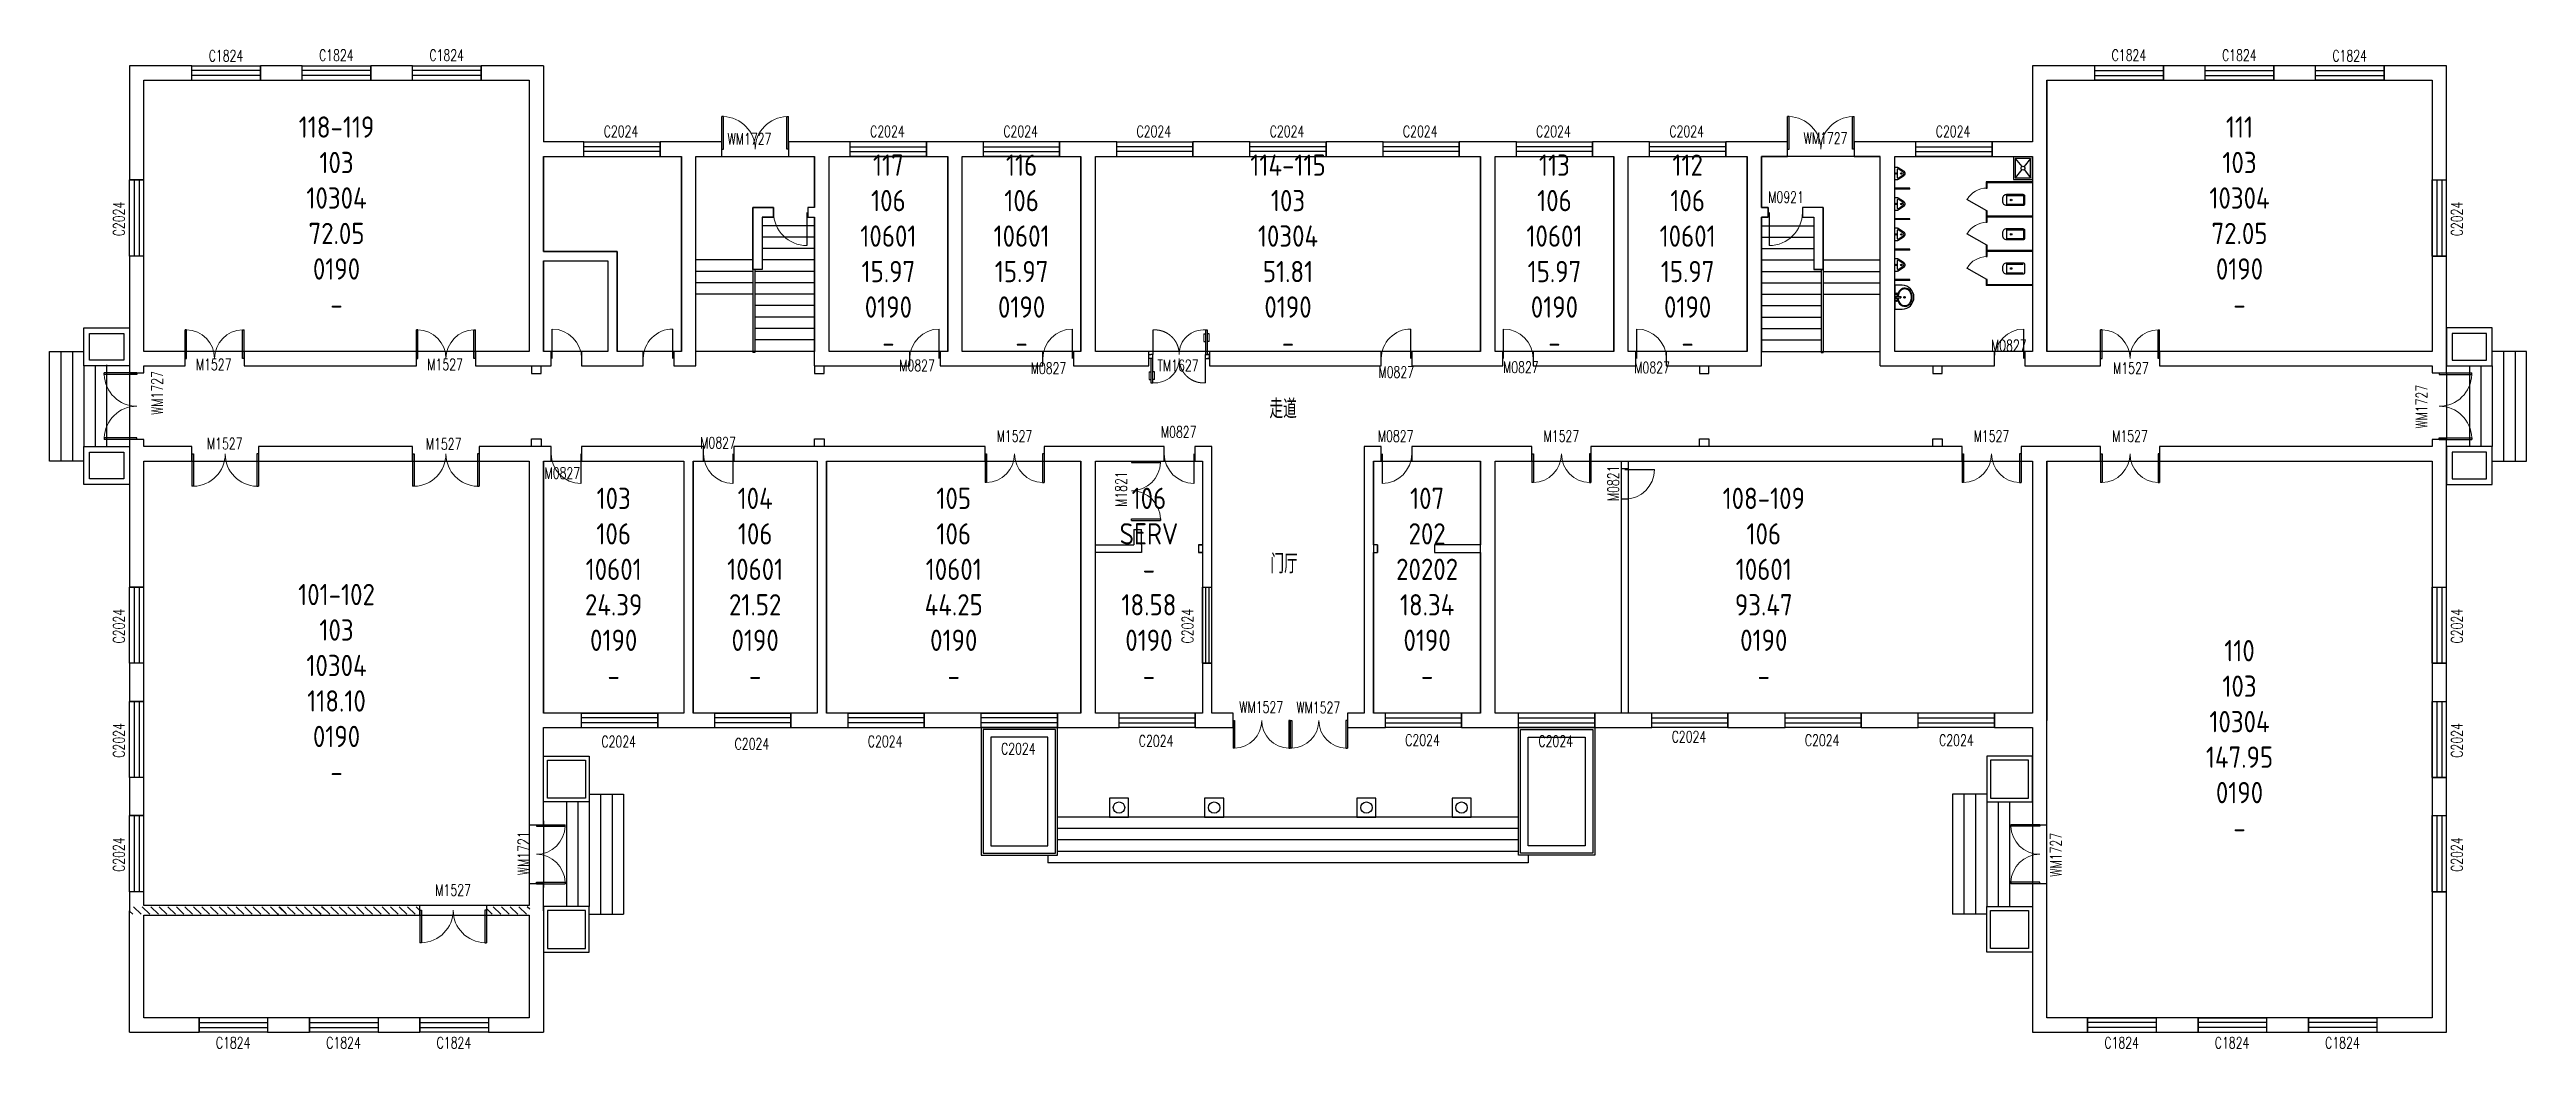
# Model space of a CAD drawing. Extents: x -130783 to -65703, y -93226 to -66999.
import ezdxf

# ---------------------------------------------------------------- set-up
doc = ezdxf.new("R2010")
doc.units = 0
doc.header["$LTSCALE"] = 1000
doc.header["$MEASUREMENT"] = 0
doc.linetypes.add('DASHED2', pattern=[0.375, 0.25, -0.125])
for name, color, linetype in [('body', 30, 'Continuous'), ('RM', 4, 'Continuous'), ('RM$', 5, 'Continuous'), ('RM$TXT', 5, 'Continuous')]:
    doc.layers.add(name, color=color, linetype=linetype)
doc.styles.add('_TCH_WINDOW', font='SIMPLEX', dxfattribs={"height": 3.5, "bigfont": 'GBCBIG'})
doc.styles.get("Standard").update_dxf_attribs({"font": 'gbenor.shx', "bigfont": 'gbcbig.shx'})

msp = doc.modelspace()

# ---------------------------------------------------------------- texts
at = {"layer": 'body'}
for s, p in [('走道', (-98732, -76684)), ('门厅', (-98707, -80751))]:
    msp.add_text(s, height=500, dxfattribs=at).set_placement(p)
at = {"layer": 'RM$TXT', "char_height": 558.8, "attachment_point": 8}
for s, insert in [('118-119^M^J103^M^J10304^M^J72.05^M^J0190^M^J-^M^J', (-123243, -73970)), ('111^M^J103^M^J10304^M^J72.05^M^J0190^M^J-^M^J', (-73243, -73970)), ('117^M^J106^M^J10601^M^J15.97^M^J0190^M^J-^M^J', (-108743, -74970)), ('116^M^J106^M^J10601^M^J15.97^M^J0190^M^J-^M^J', (-105243, -74970)), ('114-115^M^J103^M^J10304^M^J51.81^M^J0190^M^J-^M^J', (-98243, -74970)), ('113^M^J106^M^J10601^M^J15.97^M^J0190^M^J-^M^J', (-91243, -74970)), ('112^M^J106^M^J10601^M^J15.97^M^J0190^M^J-^M^J', (-87743, -74970)), ('103^M^J106^M^J10601^M^J24.39^M^J0190^M^J-^M^J', (-115961, -83720)), ('104^M^J106^M^J10601^M^J21.52^M^J0190^M^J-^M^J', (-112243, -83720)), ('105^M^J106^M^J10601^M^J44.25^M^J0190^M^J-^M^J', (-107026, -83720)), ('106^M^JSERV^M^J-^M^J18.58^M^J0190^M^J-^M^J', (-101898, -83720)), ('107^M^J202^M^J20202^M^J18.34^M^J0190^M^J-^M^J', (-94588, -83720)), ('108-109^M^J106^M^J10601^M^J93.47^M^J0190^M^J-^M^J', (-85743, -83720)), ('101-102^M^J103^M^J10304^M^J118.10^M^J0190^M^J-^M^J', (-123243, -86245)), ('110^M^J103^M^J10304^M^J147.95^M^J0190^M^J-^M^J', (-73243, -87720))]:
    msp.add_mtext(s, dxfattribs=dict(at, insert=insert))

# ---------------------------------------------------------------- blocks, each defined once
blk = doc.blocks.new('$TCHSYS$WIN2D')
for p, q in [((-0.5, 0.5), (0.5, 0.5)), ((-0.5, 0.5), (-0.5, -0.5)), ((0.5, 0.5), (0.5, -0.5)), ((0.5, 0.167), (-0.5, 0.167)), ((0.5, -0.167), (-0.5, -0.167)), ((-0.5, -0.5), (0.5, -0.5))]:
    blk.add_line(p, q)
blk = doc.blocks.new('$DorLib2D$00000003')
blk.add_line((0.47, 0), (0.47, 0.97))
at = {"lineweight": 13}
blk.add_arc((0.47, 0), 0.97, 90, 180, dxfattribs=at)
blk = doc.blocks.new('$DorLib2D$00000002')
for p, q in [((-0.5, 0), (-0.5, 0.4875)), ((-0.475, 0.4875), (-0.5, 0.4875)), ((-0.475, 0), (-0.475, 0.4875)), ((0.475, 0), (0.475, 0.4875)), ((0.475, 0.4875), (0.5, 0.4875)), ((0.5, 0), (0.5, 0.4875)), ((-0.5, 0), (-0.475, 0)), ((0.5, 0), (0.475, 0))]:
    blk.add_line(p, q)
at = {"lineweight": 13}
for centre, start, end in [((-0.4875, 0), 0, 88.53072), ((0.4875, 0), 91.46928, 180)]:
    blk.add_arc(centre, 0.4875, start, end, dxfattribs=at)
blk = doc.blocks.new('$DorLib2D$00000013')
at = {"linetype": 'DASHED2'}
for p, q in [((-0.433, 0.397), (-0.433, -0.003)), ((0.433, -0.469), (0.433, -0.069))]:
    blk.add_line(p, q, dxfattribs=at)
at = {"lineweight": 13}
for p, q in [((0.405, 0.344), (0.405, 0.216)), ((0.495, 0.344), (0.495, 0.216)), ((-0.495, -0.408), (-0.495, -0.28)), ((-0.405, -0.408), (-0.405, -0.28))]:
    blk.add_line(p, q, dxfattribs=at)
for p, q in [((0.405, 0.344), (0.433, 0.344)), ((0.405, 0.216), (0.433, 0.216)), ((0.433, 0.397), (0.433, -0.003)), ((0.467, 0.397), (0.433, 0.397)), ((0.467, -0.003), (0.467, 0.397)), ((0.495, 0.344), (0.467, 0.344)), ((0.495, 0.216), (0.467, 0.216)), ((-0.5, -0.003), (-0.467, -0.003)), ((-0.433, -0.003), (-0.5, -0.003)), ((-0.5, -0.003), (-0.5, -0.069)), ((-0.5, -0.003), (-0.5, -0.003)), ((-0.433, -0.069), (-0.5, -0.069)), ((-0.5, -0.069), (-0.5, -0.069)), ((-0.5, -0.069), (-0.467, -0.069)), ((-0.495, -0.28), (-0.467, -0.28)), ((-0.433, -0.003), (-0.467, -0.003)), ((-0.467, -0.069), (-0.467, -0.469)), ((-0.433, -0.069), (-0.467, -0.069)), ((-0.433, -0.003), (-0.433, -0.069)), ((-0.433, -0.469), (-0.433, -0.069)), ((-0.405, -0.28), (-0.433, -0.28)), ((0.433, -0.003), (0.433, -0.069)), ((0.433, -0.003), (0.467, -0.003)), ((0.433, -0.003), (0.5, -0.003)), ((0.433, -0.069), (0.467, -0.069)), ((0.5, -0.069), (0.467, -0.069)), ((0.5, -0.003), (0.5, -0.069)), ((0.5, -0.003), (0.5, -0.003)), ((0.5, -0.069), (0.5, -0.069)), ((-0.495, -0.408), (-0.467, -0.408)), ((-0.467, -0.469), (-0.433, -0.469)), ((-0.405, -0.408), (-0.433, -0.408))]:
    blk.add_line(p, q)
at = {"linetype": 'DASHED2', "lineweight": 13}
for centre, start, end in [((-0.4, -0.001), 359.8007, 94.7805), ((0.4, -0.071), 179.8007, 274.7805)]:
    blk.add_arc(centre, 0.4, start, end, dxfattribs=at)
at = {"lineweight": 13}
for centre, start, end in [((0.4, -0.001), 85.2195, 180.1993), ((-0.4, -0.071), 265.2195, 0.1993)]:
    blk.add_arc(centre, 0.4, start, end, dxfattribs=at)
blk = doc.blocks.new('$TCHSYS$APDOOR2D')
blk.add_line((0.5, 0), (0, 0.87))
at = {"lineweight": 13}
blk.add_arc((0.5, 0), 1, 120, 180, dxfattribs=at)

# ---------------------------------------------------------------- hatches: boundary and pattern name
at = {"layer": 'body'}
h = msp.add_hatch(dxfattribs=at)
h.set_pattern_fill('ANSI31', color=256, scale=100, angle=90, style=0)
h.set_pattern_definition([(135, (-207989.07, -211.63), (-112.2532, -112.2532), [])])
h.paths.add_polyline_path([(-128683, -89505), (-128683, -89705), (-123567, -89705), (-123567, -89505)])
h = msp.add_hatch(dxfattribs=at)
h.set_pattern_fill('ANSI31', color=256, scale=100, angle=90, style=0)
h.set_pattern_definition([(135, (-202585.36, -211.63), (-112.2532, -112.2532), [])])
h.paths.add_polyline_path([(-124783, -89705), (-124583, -89705), (-124583, -89505), (-124783, -89505)])
h.paths.add_polyline_path([(-119303, -89505), (-119303, -89705), (-118163, -89705), (-118163, -89505)])
h.paths.add_polyline_path([(-121053, -89705), (-121053, -89505), (-123783, -89505), (-123783, -89705)])

# ---------------------------------------------------------------- linework, layer by layer
msp.add_line((-68921, -75303), (-68921, -75303))
for p, q in [((-127043, -67423), (-128683, -67423)), ((-128683, -67423), (-128683, -70423)), ((-127043, -67803), (-127043, -67423)), ((-124143, -67423), (-125243, -67423)), ((-125243, -67423), (-125243, -67803)), ((-124143, -67803), (-124143, -67423)), ((-121243, -67423), (-122343, -67423)), ((-122343, -67423), (-122343, -67803)), ((-121243, -67803), (-121243, -67423)), ((-117803, -67423), (-119443, -67423)), ((-119443, -67423), (-119443, -67803)), ((-117803, -67423), (-117803, -69423)), ((-77043, -67423), (-78683, -67423)), ((-78683, -67423), (-78683, -69423)), ((-77043, -67803), (-77043, -67423)), ((-74143, -67423), (-75243, -67423)), ((-75243, -67423), (-75243, -67803)), ((-74143, -67803), (-74143, -67423)), ((-71243, -67423), (-72343, -67423)), ((-72343, -67423), (-72343, -67803)), ((-71243, -67803), (-71243, -67423)), ((-67803, -67423), (-69443, -67423)), ((-69443, -67423), (-69443, -67803)), ((-67803, -70423), (-67803, -67423)), ((-128303, -67803), (-127043, -67803)), ((-128303, -70423), (-128303, -67803)), ((-125243, -67803), (-124143, -67803)), ((-122343, -67803), (-121243, -67803)), ((-119443, -67803), (-118183, -67803)), ((-118183, -67803), (-118183, -69613)), ((-78303, -67803), (-77043, -67803)), ((-78303, -67803), (-78303, -69613)), ((-75243, -67803), (-74143, -67803)), ((-72343, -67803), (-71243, -67803)), ((-69443, -67803), (-68183, -67803)), ((-68183, -67803), (-68183, -70423)), ((-118183, -69613), (-118183, -72423)), ((-116743, -69423), (-117803, -69423)), ((-116743, -69803), (-116743, -69423)), ((-113993, -69423), (-114743, -69423)), ((-114743, -69423), (-114743, -69803)), ((-113118, -69423), (-113993, -69423)), ((-113118, -69803), (-113118, -69423)), ((-110493, -69423), (-111368, -69423)), ((-111368, -69423), (-111368, -69803)), ((-109743, -69423), (-110493, -69423)), ((-109743, -69803), (-109743, -69423)), ((-106993, -69423), (-107743, -69423)), ((-107743, -69423), (-107743, -69803)), ((-106243, -69423), (-106993, -69423)), ((-106243, -69803), (-106243, -69423)), ((-103493, -69423), (-104243, -69423)), ((-104243, -69423), (-104243, -69803)), ((-102743, -69423), (-103493, -69423)), ((-102743, -69803), (-102743, -69423)), ((-99243, -69423), (-100743, -69423)), ((-100743, -69423), (-100743, -69803)), ((-99243, -69803), (-99243, -69423)), ((-95743, -69423), (-97243, -69423)), ((-97243, -69423), (-97243, -69803)), ((-95743, -69803), (-95743, -69423)), ((-92993, -69423), (-93743, -69423)), ((-93743, -69423), (-93743, -69803)), ((-92243, -69423), (-92993, -69423)), ((-92243, -69803), (-92243, -69423)), ((-89493, -69423), (-90243, -69423)), ((-90243, -69423), (-90243, -69803)), ((-88743, -69423), (-89493, -69423)), ((-88743, -69803), (-88743, -69423)), ((-85993, -69423), (-86743, -69423)), ((-86743, -69423), (-86743, -69803)), ((-85118, -69423), (-85993, -69423)), ((-85118, -69803), (-85118, -69423)), ((-82493, -69423), (-83368, -69423)), ((-83368, -69423), (-83368, -69803)), ((-81743, -69423), (-82493, -69423)), ((-81743, -69803), (-81743, -69423)), ((-78683, -69423), (-79743, -69423)), ((-79743, -69423), (-79743, -69803)), ((-78303, -69613), (-78303, -74923)), ((-117803, -69803), (-116743, -69803)), ((-117803, -69803), (-117803, -72298)), ((-114743, -69803), (-114183, -69803)), ((-114183, -74923), (-114183, -69803)), ((-113803, -75303), (-113803, -69803)), ((-113803, -69803), (-113118, -69803)), ((-111368, -69803), (-110683, -69803)), ((-110683, -71148), (-110683, -69803)), ((-110303, -69803), (-109743, -69803)), ((-110303, -71273), (-110303, -69803)), ((-107743, -69803), (-107183, -69803)), ((-107183, -74923), (-107183, -69803)), ((-106803, -69803), (-106243, -69803)), ((-106803, -74923), (-106803, -69803)), ((-104243, -69803), (-103683, -69803)), ((-103683, -74923), (-103683, -69803)), ((-103303, -69803), (-102743, -69803)), ((-103303, -74923), (-103303, -69803)), ((-100743, -69803), (-99243, -69803)), ((-97243, -69803), (-95743, -69803)), ((-93743, -69803), (-93183, -69803)), ((-93183, -74923), (-93183, -69803)), ((-92803, -74923), (-92803, -69803)), ((-92803, -69803), (-92243, -69803)), ((-90243, -69803), (-89683, -69803)), ((-89683, -74923), (-89683, -69803)), ((-89303, -74923), (-89303, -69803)), ((-89303, -69803), (-88743, -69803)), ((-86743, -69803), (-86183, -69803)), ((-86183, -71273), (-86183, -69803)), ((-85803, -69803), (-85118, -69803)), ((-85803, -71148), (-85803, -69803)), ((-83368, -69803), (-82683, -69803)), ((-82683, -75303), (-82683, -69803)), ((-82303, -69803), (-81743, -69803)), ((-82303, -74923), (-82303, -69803)), ((-82227, -70368, 0), (-82227, -70137, 0)), ((-82088, -70209, 0), (-82212, -70128, 0)), ((-79743, -69803), (-78683, -69803)), ((-79133, -69863, 0), (-78965, -70073, 0)), ((-78965, -70152, 0), (-79133, -70363, 0)), ((-78733, -69863, 0), (-78902, -70073, 0)), ((-78902, -70152, 0), (-78733, -70363, 0)), ((-78683, -69803), (-78683, -74923)), ((-128683, -70423), (-128303, -70423)), ((-81903, -70640), (-82303, -70640)), ((-82303, -70665), (-82303, -70640)), ((-81903, -70665), (-82303, -70665)), ((-82227, -71168, 0), (-82227, -70937, 0)), ((-82212, -70377, 0), (-82088, -70296, 0)), ((-82088, -71009, 0), (-82212, -70928, 0)), ((-81903, -70665), (-81903, -70640)), ((-78683, -70473), (-79896, -70473)), ((-79896, -70473), (-79896, -70635)), ((-79896, -70635), (-79871, -70635)), ((-78683, -70498), (-79871, -70498)), ((-79871, -70635), (-79871, -70498)), ((-79353, -71087, 0), (-79353, -70808, 0)), ((-78923, -70838, 0), (-79353, -70838, 0)), ((-78913, -71047, 0), (-78913, -70848, 0)), ((-78683, -70498), (-78683, -70473)), ((-68183, -70423), (-67803, -70423)), ((-111758, -71148), (-112308, -71148)), ((-112308, -71148), (-112308, -72773)), ((-112058, -71398), (-111758, -71398)), ((-112058, -71398), (-112058, -72773)), ((-111758, -71398), (-111758, -71148)), ((-110683, -71148), (-110858, -71148)), ((-110858, -71148), (-110858, -71398)), ((-110858, -71398), (-110683, -71398)), ((-110683, -75303), (-110683, -71398)), ((-110303, -74923), (-110303, -71273)), ((-86183, -74923), (-86183, -71273)), ((-85628, -71148), (-85803, -71148)), ((-85803, -75303), (-85803, -71398)), ((-85803, -71398), (-85628, -71398)), ((-85628, -71398), (-85628, -71148)), ((-84178, -71148), (-84728, -71148)), ((-84728, -71148), (-84728, -71398)), ((-84728, -71398), (-84428, -71398)), ((-84428, -71398), (-84428, -72773)), ((-84178, -71148), (-84178, -72773)), ((-81903, -71440), (-82303, -71440)), ((-82303, -71465), (-82303, -71440)), ((-81903, -71465), (-82303, -71465)), ((-82212, -71177, 0), (-82088, -71096, 0)), ((-81903, -71465), (-81903, -71440)), ((-79871, -71235), (-79896, -71235)), ((-79896, -71235), (-79896, -71385)), ((-79896, -71385), (-79896, -71535)), ((-79896, -71535), (-79871, -71535)), ((-79871, -71373), (-79871, -71235)), ((-78683, -71373), (-79871, -71373)), ((-78683, -71398), (-79871, -71398)), ((-79871, -71535), (-79871, -71398)), ((-79353, -71057, 0), (-78923, -71057, 0)), ((-78683, -71398), (-78683, -71373)), ((-110683, -71623), (-112058, -71623)), ((-110683, -71923), (-112058, -71923)), ((-110683, -72223), (-112058, -72223)), ((-85803, -71623), (-84428, -71623)), ((-85803, -71923), (-84428, -71923)), ((-85803, -72223), (-84428, -72223)), ((-82227, -71968, 0), (-82227, -71737, 0)), ((-82088, -71809, 0), (-82212, -71728, 0)), ((-82212, -71977, 0), (-82088, -71896, 0)), ((-79871, -72135), (-79896, -72135)), ((-79896, -72135), (-79896, -72285)), ((-79871, -72273), (-79871, -72135)), ((-79353, -71987, 0), (-79353, -71708, 0)), ((-78923, -71738, 0), (-79353, -71738, 0)), ((-79353, -71957, 0), (-78923, -71957, 0)), ((-78913, -71947, 0), (-78913, -71748, 0)), ((-128303, -72423), (-128683, -72423)), ((-128683, -72423), (-128683, -75113)), ((-128303, -74923), (-128303, -72423)), ((-118183, -72423), (-118183, -74923)), ((-117803, -72298), (-115868, -72298)), ((-117803, -72548), (-116118, -72548)), ((-117803, -72548), (-117803, -74923)), ((-116118, -72548), (-116118, -74923)), ((-115868, -72298), (-115868, -74923)), ((-112308, -72523), (-113803, -72523)), ((-112308, -72823), (-113803, -72823)), ((-112308, -72773), (-112308, -74953)), ((-112058, -72773), (-112308, -72773)), ((-112248, -72773), (-112248, -74953)), ((-110683, -72823), (-112248, -72823)), ((-110683, -72523), (-112058, -72523)), ((-85803, -72523), (-84428, -72523)), ((-85803, -72823), (-84238, -72823)), ((-84178, -72773), (-84428, -72773)), ((-84238, -72773), (-84238, -74953)), ((-84178, -72523), (-82683, -72523)), ((-84178, -72773), (-84178, -74953)), ((-84178, -72823), (-82683, -72823)), ((-81903, -72240), (-82303, -72240)), ((-82303, -72265), (-82303, -72240)), ((-81903, -72265), (-82303, -72265)), ((-82227, -72768, 0), (-82227, -72537, 0)), ((-82088, -72609, 0), (-82212, -72528, 0)), ((-82212, -72777, 0), (-82088, -72696, 0)), ((-81903, -72265), (-81903, -72240)), ((-79896, -72285), (-79896, -72435)), ((-79896, -72435), (-79871, -72435)), ((-78683, -72273), (-79871, -72273)), ((-78683, -72298), (-79871, -72298)), ((-79871, -72435), (-79871, -72298)), ((-79353, -72887, 0), (-79353, -72608, 0)), ((-78923, -72638, 0), (-79353, -72638, 0)), ((-79353, -72857, 0), (-78923, -72857, 0)), ((-78683, -72298), (-78683, -72273)), ((-67803, -72423), (-68183, -72423)), ((-68183, -72423), (-68183, -74923)), ((-67803, -75113), (-67803, -72423)), ((-112308, -73123), (-113803, -73123)), ((-112308, -73423), (-113803, -73423)), ((-110683, -73123), (-112248, -73123)), ((-110683, -73423), (-112248, -73423)), ((-85803, -73123), (-84238, -73123)), ((-85803, -73423), (-84238, -73423)), ((-84178, -73123), (-82683, -73123)), ((-84178, -73423), (-82683, -73423)), ((-81903, -73040), (-82303, -73040)), ((-82303, -73065), (-82303, -73040)), ((-81903, -73065), (-82303, -73065)), ((-82294, -73481), (-82254, -73475)), ((-82294, -73481), (-82294, -73524)), ((-82294, -73481), (-82143, -73485)), ((-82294, -73524), (-82143, -73520)), ((-82294, -73524), (-82254, -73530)), ((-82275, -73481), (-82275, -73524)), ((-82254, -73475), (-82143, -73485)), ((-82254, -73530), (-82143, -73520)), ((-82156, -73485), (-82156, -73520)), ((-82143, -73485), (-82143, -73520)), ((-81903, -73065), (-81903, -73040)), ((-79871, -73035), (-79896, -73035)), ((-79896, -73035), (-79896, -73198)), ((-78683, -73198), (-79896, -73198)), ((-79871, -73173), (-79871, -73035)), ((-78683, -73173), (-79871, -73173)), ((-78683, -73198), (-78683, -73173)), ((-110683, -73723), (-112248, -73723)), ((-110683, -74023), (-112248, -74023)), ((-85803, -73723), (-84238, -73723)), ((-85803, -74023), (-84238, -74023)), ((-110683, -74323), (-112248, -74323)), ((-110683, -74623), (-112248, -74623)), ((-85803, -74323), (-84238, -74323)), ((-85803, -74623), (-84238, -74623)), ((-130783, -77803), (-130783, -74923)), ((-130783, -74923), (-129883, -74923)), ((-130483, -74923), (-130483, -77803)), ((-130183, -74923), (-130183, -77803)), ((-129883, -75303), (-129883, -77423)), ((-129583, -75303), (-129583, -77423)), ((-129283, -75278), (-129283, -77423)), ((-128683, -75113), (-128683, -75488)), ((-128683, -75488), (-128683, -77238)), ((-128683, -75488), (-128303, -75488)), ((-127223, -74923), (-128303, -74923)), ((-128303, -75303), (-127223, -75303)), ((-128303, -75488), (-128303, -75303)), ((-127223, -75303), (-127223, -74923)), ((-121143, -74923), (-125673, -74923)), ((-125673, -74923), (-125673, -75303)), ((-125673, -75303), (-121143, -75303)), ((-121143, -75303), (-121143, -74923)), ((-118183, -74923), (-119593, -74923)), ((-119593, -74923), (-119593, -75303)), ((-119593, -75303), (-117993, -75303)), ((-117993, -75303), (-117603, -75303)), ((-117603, -74923), (-117803, -74923)), ((-117603, -75303), (-117603, -74923)), ((-116118, -74923), (-116803, -74923)), ((-116803, -74923), (-116803, -75303)), ((-116803, -75303), (-115993, -75303)), ((-115993, -75303), (-115183, -75303)), ((-115183, -74923), (-115868, -74923)), ((-115183, -75303), (-115183, -74923)), ((-114183, -74923), (-114383, -74923)), ((-114383, -74923), (-114383, -75303)), ((-114383, -75303), (-113803, -75303)), ((-112248, -74953), (-112308, -74953)), ((-110683, -74923), (-112248, -74923)), ((-110683, -75303), (-108183, -75303)), ((-108183, -74923), (-110303, -74923)), ((-108183, -75303), (-108183, -74923)), ((-107183, -74923), (-107383, -74923)), ((-107383, -74923), (-107383, -75303)), ((-107383, -75303), (-106993, -75303)), ((-106993, -75303), (-104683, -75303)), ((-104683, -74923), (-106803, -74923)), ((-104683, -75303), (-104683, -74923)), ((-103683, -74923), (-103883, -74923)), ((-103883, -74923), (-103883, -75303)), ((-103883, -75303), (-103493, -75303)), ((-103493, -75303), (-101903, -75303)), ((-101903, -74923), (-103303, -74923)), ((-101903, -75303), (-101903, -74923)), ((-95793, -74923), (-100303, -74923)), ((-100303, -74923), (-100303, -75303)), ((-100303, -75303), (-95793, -75303)), ((-95793, -75303), (-95793, -74923)), ((-93183, -74923), (-94993, -74923)), ((-94993, -74923), (-94993, -75303)), ((-94993, -75303), (-92993, -75303)), ((-92993, -75303), (-92603, -75303)), ((-92603, -74923), (-92803, -74923)), ((-92603, -75303), (-92603, -74923)), ((-89683, -74923), (-91803, -74923)), ((-91803, -74923), (-91803, -75303)), ((-91803, -75303), (-89493, -75303)), ((-89493, -75303), (-89103, -75303)), ((-89103, -74923), (-89303, -74923)), ((-89103, -75303), (-89103, -74923)), ((-86183, -74923), (-88303, -74923)), ((-88303, -74923), (-88303, -75303)), ((-88303, -75303), (-85803, -75303)), ((-85803, -74923), (-84238, -74923)), ((-84238, -74953), (-84178, -74953)), ((-82683, -75303), (-79683, -75303)), ((-79683, -74923), (-82303, -74923)), ((-79683, -75303), (-79683, -74923)), ((-78683, -74923), (-78883, -74923)), ((-78883, -74923), (-78883, -75303)), ((-78883, -75303), (-78493, -75303)), ((-78493, -75303), (-76893, -75303)), ((-76893, -74923), (-78303, -74923)), ((-76893, -75303), (-76893, -74923)), ((-68183, -74923), (-75343, -74923)), ((-75343, -74923), (-75343, -75303)), ((-75343, -75303), (-68183, -75303)), ((-68183, -75303), (-68183, -75488)), ((-68183, -75488), (-67803, -75488)), ((-67803, -75488), (-67803, -75113)), ((-67803, -75488), (-67803, -77238)), ((-67203, -75303), (-67203, -77423)), ((-66903, -75303), (-66903, -77423)), ((-65703, -74923), (-66603, -74923)), ((-66603, -75303), (-66603, -77423)), ((-66303, -74923), (-66303, -77803)), ((-66003, -74923), (-66003, -77803)), ((-65703, -77803), (-65703, -74923)), ((-128303, -77238), (-128683, -77238)), ((-128683, -77238), (-128683, -77613)), ((-128303, -77423), (-128303, -77238)), ((-127043, -77423), (-128303, -77423)), ((-127043, -77803), (-127043, -77423)), ((-121243, -77423), (-125293, -77423)), ((-125293, -77423), (-125293, -77803)), ((-121243, -77803), (-121243, -77423)), ((-117993, -77423), (-119493, -77423)), ((-119493, -77423), (-119493, -77803)), ((-117603, -77423), (-117993, -77423)), ((-117603, -77803), (-117603, -77423)), ((-113993, -77423), (-116803, -77423)), ((-116803, -77423), (-116803, -77803)), ((-113603, -77423), (-113993, -77423)), ((-113603, -77803), (-113603, -77423)), ((-110493, -77423), (-112803, -77423)), ((-112803, -77423), (-112803, -77803)), ((-106203, -77423), (-110493, -77423)), ((-106203, -77803), (-106203, -77423)), ((-103493, -77423), (-104653, -77423)), ((-104653, -77423), (-104653, -77803)), ((-101493, -77423), (-103493, -77423)), ((-101493, -77803), (-101493, -77423)), ((-100243, -77423), (-100693, -77423)), ((-100693, -77423), (-100693, -77803)), ((-100243, -81113), (-100243, -77423)), ((-95793, -77423), (-96243, -77423)), ((-96243, -77423), (-96243, -84423)), ((-95793, -77803), (-95793, -77423)), ((-92993, -77423), (-94993, -77423)), ((-94993, -77423), (-94993, -77803)), ((-91833, -77423), (-92993, -77423)), ((-91833, -77803), (-91833, -77423)), ((-89493, -77423), (-90283, -77423)), ((-90283, -77423), (-90283, -77803)), ((-80533, -77423), (-89493, -77423)), ((-80533, -77803), (-80533, -77423)), ((-78493, -77423), (-78983, -77423)), ((-78983, -77423), (-78983, -77803)), ((-76893, -77423), (-78493, -77423)), ((-76893, -77803), (-76893, -77423)), ((-68183, -77423), (-75343, -77423)), ((-75343, -77423), (-75343, -77803)), ((-67803, -77238), (-68183, -77238)), ((-68183, -77238), (-68183, -77423)), ((-67803, -77613), (-67803, -77238)), ((-129883, -77803), (-130783, -77803)), ((-128683, -77613), (-128683, -81113)), ((-128303, -77803), (-127043, -77803)), ((-128303, -81113), (-128303, -77803)), ((-125293, -77803), (-121243, -77803)), ((-119493, -77803), (-118183, -77803)), ((-118183, -77803), (-118183, -84613)), ((-117803, -77803), (-117803, -84423)), ((-117803, -77803), (-117603, -77803)), ((-116803, -77803), (-114118, -77803)), ((-114118, -77803), (-114118, -84423)), ((-113868, -77803), (-113868, -84423)), ((-113868, -77803), (-113603, -77803)), ((-112803, -77803), (-110618, -77803)), ((-110618, -77803), (-110618, -84423)), ((-110368, -77803), (-106203, -77803)), ((-110368, -77803), (-110368, -84423)), ((-104653, -77803), (-103683, -77803)), ((-103683, -84423), (-103683, -77803)), ((-103303, -84423), (-103303, -77803)), ((-103303, -77803), (-101493, -77803)), ((-100693, -77803), (-100493, -77803)), ((-100493, -77803), (-100493, -81113)), ((-95993, -77803), (-95793, -77803)), ((-95993, -77803), (-95993, -84423)), ((-94993, -77803), (-93183, -77803)), ((-93183, -84423), (-93183, -77803)), ((-92803, -84423), (-92803, -77803)), ((-92803, -77803), (-91833, -77803)), ((-90283, -77803), (-89493, -77803)), ((-89493, -77803), (-80533, -77803)), ((-89493, -77803), (-89493, -78003)), ((-89493, -78003), (-89293, -78003)), ((-89293, -78003), (-89293, -77803)), ((-78983, -77803), (-78683, -77803)), ((-78683, -77803), (-78683, -84423)), ((-78303, -77803), (-76893, -77803)), ((-78303, -77803), (-78303, -84613)), ((-75343, -77803), (-68183, -77803)), ((-68183, -77803), (-68183, -81113)), ((-67803, -81113), (-67803, -77613)), ((-66603, -77803), (-65703, -77803)), ((-89293, -78803), (-89493, -78803)), ((-89493, -78803), (-89493, -84423)), ((-89293, -84423), (-89293, -78803)), ((-128683, -81113), (-128303, -81113)), ((-100493, -81113), (-100243, -81113)), ((-68183, -81113), (-67803, -81113)), ((-128303, -83113), (-128683, -83113)), ((-128683, -83113), (-128683, -84113)), ((-128303, -84113), (-128303, -83113)), ((-100243, -83113), (-100493, -83113)), ((-100493, -83113), (-100493, -84423)), ((-100243, -84423), (-100243, -83113)), ((-67803, -83113), (-68183, -83113)), ((-68183, -83113), (-68183, -84113)), ((-67803, -84113), (-67803, -83113)), ((-128683, -84113), (-128303, -84113)), ((-116803, -84423), (-117803, -84423)), ((-116803, -84803), (-116803, -84423)), ((-114118, -84423), (-114803, -84423)), ((-114803, -84423), (-114803, -84803)), ((-113303, -84423), (-113868, -84423)), ((-113303, -84803), (-113303, -84423)), ((-110618, -84423), (-111303, -84423)), ((-111303, -84423), (-111303, -84803)), ((-109803, -84423), (-110368, -84423)), ((-109803, -84803), (-109803, -84423)), ((-106303, -84423), (-107803, -84423)), ((-107803, -84423), (-107803, -84803)), ((-106303, -84803), (-106303, -84423)), ((-103683, -84423), (-104303, -84423)), ((-104303, -84423), (-104303, -84803)), ((-102683, -84423), (-103303, -84423)), ((-102683, -84803), (-102683, -84423)), ((-100493, -84423), (-100683, -84423)), ((-100683, -84423), (-100683, -84803)), ((-99683, -84423), (-100243, -84423)), ((-99683, -84803), (-99683, -84423)), ((-96243, -84423), (-96683, -84423)), ((-96683, -84423), (-96683, -84803)), ((-95683, -84423), (-95993, -84423)), ((-95683, -84803), (-95683, -84423)), ((-93183, -84423), (-93683, -84423)), ((-93683, -84423), (-93683, -84803)), ((-92183, -84423), (-92803, -84423)), ((-92183, -84803), (-92183, -84423)), ((-89493, -84423), (-90183, -84423)), ((-90183, -84423), (-90183, -84803)), ((-88683, -84423), (-89493, -84423)), ((-88683, -84803), (-88683, -84423)), ((-85183, -84423), (-86683, -84423)), ((-86683, -84423), (-86683, -84803)), ((-85183, -84803), (-85183, -84423)), ((-81683, -84423), (-83183, -84423)), ((-83183, -84423), (-83183, -84803)), ((-81683, -84803), (-81683, -84423)), ((-78683, -84423), (-79683, -84423)), ((-79683, -84423), (-79683, -84803)), ((-68183, -84113), (-67803, -84113)), ((-118183, -84613), (-118183, -87353)), ((-117803, -87353), (-117803, -84803)), ((-117803, -84803), (-116803, -84803)), ((-114803, -84803), (-113993, -84803)), ((-113993, -84803), (-113303, -84803)), ((-111303, -84803), (-110493, -84803)), ((-110493, -84803), (-109803, -84803)), ((-107803, -84803), (-106303, -84803)), ((-104303, -84803), (-103493, -84803)), ((-103493, -84803), (-102683, -84803)), ((-100683, -84803), (-100368, -84803)), ((-100368, -84803), (-99683, -84803)), ((-96683, -84803), (-96118, -84803)), ((-96118, -84803), (-95683, -84803)), ((-93683, -84803), (-92993, -84803)), ((-92993, -84803), (-92183, -84803)), ((-90183, -84803), (-89493, -84803)), ((-89493, -84803), (-88683, -84803)), ((-86683, -84803), (-85183, -84803)), ((-83183, -84803), (-81683, -84803)), ((-79683, -84803), (-78683, -84803)), ((-78683, -84803), (-78683, -87353)), ((-78303, -87353), (-78303, -84613)), ((-128303, -86113), (-128683, -86113)), ((-128683, -86113), (-128683, -87113)), ((-128303, -87113), (-128303, -86113)), ((-116603, -86553), (-115703, -86553)), ((-116303, -86553), (-116303, -89703)), ((-116003, -86553), (-116003, -89703)), ((-115703, -86553), (-115703, -89703)), ((-79883, -86553), (-80783, -86553)), ((-80783, -86553), (-80783, -89703)), ((-80483, -86553), (-80483, -89703)), ((-80183, -86553), (-80183, -89703)), ((-67803, -86113), (-68183, -86113)), ((-68183, -86113), (-68183, -87113)), ((-67803, -87113), (-67803, -86113)), ((-128683, -87113), (-128303, -87113)), ((-117203, -86753), (-117203, -89503)), ((-116903, -86753), (-116903, -89503)), ((-116603, -86753), (-116603, -89503)), ((-92183, -87153), (-104303, -87153)), ((-79883, -86753), (-79883, -89503)), ((-79583, -86753), (-79583, -89503)), ((-79283, -86753), (-79283, -89503)), ((-68183, -87113), (-67803, -87113)), ((-118183, -87353), (-117803, -87353)), ((-117803, -87253), (-117803, -89003)), ((-92183, -87453), (-104303, -87453)), ((-92183, -87753), (-104303, -87753)), ((-78683, -87253), (-78683, -89003)), ((-78683, -87353), (-78303, -87353)), ((-104553, -88153), (-104553, -88353)), ((-91933, -88353), (-104553, -88353)), ((-92183, -88053), (-104303, -88053)), ((-91933, -88153), (-91933, -88353)), ((-128303, -89113), (-128683, -89113)), ((-128683, -89113), (-128683, -89613)), ((-128303, -89473), (-128303, -89113)), ((-117803, -88903), (-118183, -88903)), ((-118183, -88903), (-118183, -89473)), ((-117803, -89613), (-117803, -88903)), ((-78303, -88903), (-78683, -88903)), ((-78683, -88903), (-78683, -92803)), ((-78303, -92423), (-78303, -88903)), ((-67803, -89113), (-68183, -89113)), ((-68183, -89113), (-68183, -92423)), ((-67803, -92803), (-67803, -89113)), ((-128683, -92803), (-128683, -89613)), ((-121053, -89473), (-128303, -89473)), ((-128303, -92423), (-128303, -89723)), ((-128303, -89723), (-121053, -89723)), ((-121053, -89723), (-121053, -89473)), ((-118183, -89473), (-119303, -89473)), ((-119303, -89473), (-119303, -89723)), ((-119303, -89723), (-118183, -89723)), ((-118183, -89723), (-118183, -92423)), ((-117803, -89613), (-117803, -92803)), ((-116603, -89703), (-115703, -89703)), ((-79883, -89703), (-80783, -89703)), ((-128683, -92803), (-126853, -92803)), ((-126853, -92423), (-128303, -92423)), ((-126853, -92803), (-126853, -92423)), ((-123953, -92423), (-125053, -92423)), ((-125053, -92423), (-125053, -92803)), ((-125053, -92803), (-123953, -92803)), ((-123953, -92803), (-123953, -92423)), ((-121053, -92423), (-122153, -92423)), ((-122153, -92423), (-122153, -92803)), ((-122153, -92803), (-121053, -92803)), ((-121053, -92803), (-121053, -92423)), ((-118183, -92423), (-119253, -92423)), ((-119253, -92423), (-119253, -92803)), ((-119253, -92803), (-117803, -92803)), ((-78683, -92803), (-77233, -92803)), ((-77233, -92423), (-78303, -92423)), ((-77233, -92803), (-77233, -92423)), ((-74333, -92423), (-75433, -92423)), ((-75433, -92423), (-75433, -92803)), ((-75433, -92803), (-74333, -92803)), ((-74333, -92803), (-74333, -92423)), ((-71433, -92423), (-72533, -92423)), ((-72533, -92423), (-72533, -92803)), ((-72533, -92803), (-71433, -92803)), ((-71433, -92803), (-71433, -92423)), ((-68183, -92423), (-69633, -92423)), ((-69633, -92423), (-69633, -92803)), ((-69633, -92803), (-67803, -92803))]:
    msp.add_line(p, q, dxfattribs=at)
for points in [[(-128303, -67803), (-118183, -67803), (-118183, -74923), (-128303, -74923)], [(-128683, -75303), (-129883, -75303), (-129883, -74303), (-128683, -74303)], [(-128833, -75153), (-129733, -75153), (-129733, -74453), (-128833, -74453)], [(-67803, -75303), (-66603, -75303), (-66603, -74303), (-67803, -74303)], [(-67653, -75153), (-66753, -75153), (-66753, -74453), (-67653, -74453)], [(-128683, -78423), (-129883, -78423), (-129883, -77423), (-128683, -77423)], [(-67803, -78423), (-66603, -78423), (-66603, -77423), (-67803, -77423)], [(-128833, -78273), (-129733, -78273), (-129733, -77573), (-128833, -77573)], [(-67653, -78273), (-66753, -78273), (-66753, -77573), (-67653, -77573)], [(-104303, -84803), (-106303, -84803), (-106303, -88153), (-104303, -88153)], [(-104353, -84853), (-106253, -84853), (-106253, -88103), (-104353, -88103)], [(-104553, -85053), (-106053, -85053), (-106053, -87903), (-104553, -87903)], [(-92183, -84803), (-90183, -84803), (-90183, -88153), (-92183, -88153)], [(-92133, -84853), (-90233, -84853), (-90233, -88103), (-92133, -88103)], [(-91933, -85053), (-90433, -85053), (-90433, -87903), (-91933, -87903)], [(-117803, -85553), (-116603, -85553), (-116603, -86753), (-117803, -86753)], [(-117703, -85653), (-116703, -85653), (-116703, -86653), (-117703, -86653)], [(-78683, -85553), (-79883, -85553), (-79883, -86753), (-78683, -86753)], [(-78783, -85653), (-79783, -85653), (-79783, -86653), (-78783, -86653)], [(-102933, -87153), (-102433, -87153), (-102433, -86653), (-102933, -86653)], [(-100433, -87153), (-99933, -87153), (-99933, -86653), (-100433, -86653)], [(-96433, -87153), (-95933, -87153), (-95933, -86653), (-96433, -86653)], [(-93933, -87153), (-93433, -87153), (-93433, -86653), (-93933, -86653)], [(-117803, -90703), (-116603, -90703), (-116603, -89503), (-117803, -89503)], [(-117703, -90603), (-116703, -90603), (-116703, -89603), (-117703, -89603)], [(-78683, -90703), (-79883, -90703), (-79883, -89503), (-78683, -89503)], [(-78783, -90603), (-79783, -90603), (-79783, -89603), (-78783, -89603)]]:
    msp.add_lwpolyline(points, close=True, dxfattribs=at)
at = {"layer": 'body', "elevation": 0}
for points in [[(-82073, -70183, -0.57735), (-82073, -70322), (-82215, -70414, -0.145378), (-82242, -70423), (-82303, -70423), (-82303, -70083), (-82242, -70083, -0.145378), (-82215, -70091)], [(-82073, -70983, -0.57735), (-82073, -71122), (-82215, -71214, -0.145378), (-82242, -71223), (-82303, -71223), (-82303, -70883), (-82242, -70883, -0.145378), (-82215, -70891)], [(-78923, -71087, 0.414214), (-78883, -71047), (-78883, -70848, 0.414214), (-78923, -70808), (-79363, -70808, 0.414214), (-79473, -70918), (-79473, -70977, 0.414214), (-79363, -71087)], [(-82073, -71783, -0.57735), (-82073, -71922), (-82215, -72014, -0.145378), (-82242, -72023), (-82303, -72023), (-82303, -71683), (-82242, -71683, -0.145378), (-82215, -71691)], [(-78923, -71987, 0.414214), (-78883, -71947), (-78883, -71748, 0.414214), (-78923, -71708), (-79363, -71708, 0.414214), (-79473, -71818), (-79473, -71877, 0.414214), (-79363, -71987)], [(-82073, -72583, -0.57735), (-82073, -72722), (-82215, -72814, -0.145378), (-82242, -72823), (-82303, -72823), (-82303, -72483), (-82242, -72483, -0.145378), (-82215, -72491)], [(-78923, -72887, 0.414214), (-78883, -72847), (-78883, -72648, 0.414214), (-78923, -72608), (-79363, -72608, 0.414214), (-79473, -72718), (-79473, -72777, 0.414214), (-79363, -72887)]]:
    msp.add_lwpolyline(points, format="xyb", close=True, dxfattribs=at)
for points in [[(-79183, -70413), (-78683, -70413), (-78683, -69813), (-79183, -69813)], [(-79133, -70363), (-78733, -70363), (-78733, -69863), (-79133, -69863)]]:
    msp.add_lwpolyline(points, close=True, dxfattribs=at)
at = {"layer": 'body'}
msp.add_lwpolyline([(-82109, -73817, 0.990291), (-82109, -73188), (-82303, -73188), (-82303, -73817)], format="xyb", close=True, dxfattribs=at)
for points in [[(-118118, -75303), (-118118, -75503), (-117868, -75503), (-117868, -75303)], [(-110683, -75303), (-110683, -75503), (-110433, -75503), (-110433, -75303)], [(-87433, -75303), (-87433, -75503), (-87183, -75503), (-87183, -75303)], [(-81303, -75303), (-81303, -75503), (-81053, -75503), (-81053, -75303)], [(-118118, -77423), (-118118, -77223), (-117868, -77223), (-117868, -77423)], [(-110683, -77423), (-110683, -77223), (-110433, -77223), (-110433, -77423)], [(-87433, -77423), (-87433, -77223), (-87183, -77223), (-87183, -77423)], [(-81303, -77423), (-81303, -77223), (-81053, -77223), (-81053, -77423)], [(-102093, -80203), (-103303, -80203), (-103303, -80003), (-102293, -80003)], [(-102293, -79603), (-102293, -80003)], [(-102293, -79603), (-102093, -79603)], [(-102093, -80003), (-102093, -79603)], [(-102093, -80003), (-102093, -80203)], [(-100593, -80003), (-100493, -80003), (-100493, -80203), (-100593, -80203)], [(-100593, -80003), (-100593, -80203)], [(-95893, -80003), (-95993, -80003), (-95993, -80203), (-95893, -80203)], [(-95893, -80003), (-95893, -80203)], [(-94393, -80203), (-93183, -80203), (-93183, -80003), (-94393, -80003)], [(-94393, -80003), (-94393, -80203)]]:
    msp.add_lwpolyline(points, dxfattribs=at)
for centre, radius in [((-82265, -70253, 0), 17.7), ((-82126, -70253, 0), 20), ((-78933, -70113, 0), 50), ((-79242, -70948, 0), 20), ((-82265, -71053, 0), 17.7), ((-82126, -71053, 0), 20), ((-82265, -71853, 0), 17.7), ((-82126, -71853, 0), 20), ((-79242, -71848, 0), 20), ((-82265, -72653, 0), 17.7), ((-82126, -72653, 0), 20), ((-79242, -72748, 0), 20), ((-82257, -73413), 23.7), ((-82257, -73413), 18.7), ((-82045, -73502), 20.8), ((-82045, -73502), 15.8), ((-82257, -73592), 23.7), ((-82257, -73592), 18.7), ((-102683, -86903), 150), ((-100183, -86903), 150), ((-96183, -86903), 150), ((-93683, -86903), 150)]:
    msp.add_circle(centre, radius, dxfattribs=at)
for centre, radius, start, end in [((-82217, -70137, 0), 10, 56.9137, 180), ((-82113, -70253, 0), 50, 300, 60), ((-82217, -70368, 0), 10, 180, 303.0863), ((-82217, -70937, 0), 10, 56.9137, 180), ((-78923, -70848, 0), 10, 0, 90), ((-82217, -71168, 0), 10, 180, 303.0863), ((-82113, -71053, 0), 50, 300, 60), ((-78923, -71047, 0), 10, 270, 0), ((-82217, -71737, 0), 10, 56.9137, 180), ((-82217, -71968, 0), 10, 180, 303.0863), ((-82113, -71853, 0), 50, 300, 60), ((-78923, -71748, 0), 10, 0, 90), ((-78923, -71947, 0), 10, 270, 0), ((-82217, -72537, 0), 10, 56.9137, 180), ((-82217, -72768, 0), 10, 180, 303.0863), ((-82113, -72653, 0), 50, 300, 60)]:
    msp.add_arc(centre, radius, start, end, dxfattribs=at)
at = {"layer": 'body', "extrusion": (0, 0, -1)}
msp.add_ellipse((-82037, -73502), major_axis=(0, 249), ratio=0.758402, start_param=-1.469981, end_param=4.610031, dxfattribs=at)
at = {"layer": 'body'}
msp.add_open_spline([(-82204, -73479), (-82204, -73470), (-82203, -73462), (-82199, -73441), (-82197, -73430), (-82190, -73408), (-82186, -73397), (-82177, -73376), (-82172, -73366), (-82161, -73348), (-82155, -73340), (-82142, -73324), (-82135, -73317), (-82121, -73304), (-82113, -73299), (-82098, -73289), (-82090, -73285), (-82073, -73279), (-82065, -73277), (-82050, -73275), (-82044, -73274), (-82037, -73274), (-82031, -73274), (-82025, -73275), (-82011, -73277), (-82003, -73279), (-81986, -73285), (-81978, -73288), (-81962, -73298), (-81955, -73303), (-81940, -73316), (-81933, -73323), (-81920, -73339), (-81914, -73347), (-81902, -73366), (-81897, -73375), (-81888, -73396), (-81884, -73407), (-81878, -73429), (-81875, -73441), (-81871, -73464), (-81870, -73476), (-81869, -73501), (-81869, -73513), (-81871, -73537), (-81872, -73549), (-81877, -73572), (-81880, -73583), (-81887, -73606), (-81891, -73616), (-81901, -73636), (-81906, -73646), (-81918, -73664), (-81925, -73672), (-81938, -73687), (-81945, -73693), (-81960, -73705), (-81968, -73710), (-81984, -73719), (-81992, -73722), (-82009, -73727), (-82017, -73729), (-82034, -73731), (-82042, -73731), (-82059, -73729), (-82067, -73727), (-82083, -73722), (-82091, -73719), (-82107, -73710), (-82115, -73705), (-82130, -73693), (-82137, -73686), (-82150, -73671), (-82157, -73663), (-82168, -73645), (-82174, -73636), (-82183, -73616), (-82187, -73605), (-82195, -73583), (-82198, -73572), (-82201, -73552), (-82203, -73544), (-82204, -73526)], degree=3, knots=[1.670151, 1.670151, 1.670151, 1.670151, 1.783096, 1.783096, 1.937811, 1.937811, 2.092525, 2.092525, 2.247239, 2.247239, 2.401954, 2.401954, 2.556668, 2.556668, 2.711383, 2.711383, 2.866097, 2.866097, 3.020811, 3.020811, 3.141593, 3.141593, 3.141593, 3.25338, 3.25338, 3.408932, 3.408932, 3.564484, 3.564484, 3.720037, 3.720037, 3.875589, 3.875589, 4.031141, 4.031141, 4.186693, 4.186693, 4.342245, 4.342245, 4.497797, 4.497797, 4.65335, 4.65335, 4.808902, 4.808902, 4.964454, 4.964454, 5.120006, 5.120006, 5.275558, 5.275558, 5.43111, 5.43111, 5.586663, 5.586663, 5.742215, 5.742215, 5.897767, 5.897767, 6.053319, 6.053319, 6.208871, 6.208871, 6.364423, 6.364423, 6.519138, 6.519138, 6.673852, 6.673852, 6.828567, 6.828567, 6.983281, 6.983281, 7.137995, 7.137995, 7.29271, 7.29271, 7.447424, 7.447424, 7.602138, 7.602138, 7.709716, 7.709716, 7.709716, 7.709716], dxfattribs=at)
at = {"layer": 'RM'}
for points in [[(-117803, -69803), (-114183, -69803), (-114183, -74923), (-115868, -74923), (-115868, -72298), (-117803, -72298)], [(-113803, -69803), (-110683, -69803), (-110683, -71148), (-110858, -71148), (-110858, -71398), (-110683, -71398), (-110683, -74923), (-113804, -74923)], [(-82683, -69803), (-85803, -69803), (-85803, -71148), (-85628, -71148), (-85628, -71398), (-85803, -71398), (-85803, -74923), (-82682, -74923)], [(-82303, -69803), (-78683, -69803), (-78683, -74923), (-82303, -74923)], [(-112308, -71148), (-111758, -71148), (-111758, -71398), (-112058, -71398), (-112058, -72773), (-112308, -72773)], [(-84178, -71148), (-84728, -71148), (-84728, -71398), (-84428, -71398), (-84428, -72773), (-84178, -72773)], [(-117803, -72548), (-116118, -72548), (-116118, -74923), (-117803, -74923)], [(-92803, -77803), (-89493, -77803), (-89493, -84423), (-92803, -84423)], [(-89293, -77803), (-78683, -77803), (-78683, -84423), (-89293, -84423)], [(-128303, -89723), (-118183, -89723), (-118183, -92423), (-128303, -92423)]]:
    msp.add_lwpolyline(points, close=True, dxfattribs=at)
at = {"layer": 'RM$'}
for points in [[(-128303, -67803), (-118183, -67803), (-118183, -74923), (-128303, -74923)], [(-110303, -69803), (-107183, -69803), (-107183, -74923), (-110303, -74923)], [(-106803, -69803), (-103683, -69803), (-103683, -74923), (-106803, -74923)], [(-103303, -69803), (-93183, -69803), (-93183, -74923), (-103303, -74923)], [(-92803, -69803), (-89683, -69803), (-89683, -74923), (-92803, -74923)], [(-89303, -69803), (-86183, -69803), (-86183, -74923), (-89303, -74923)], [(-128303, -77803), (-118183, -77803), (-118183, -89473), (-128303, -89473)], [(-113868, -77803), (-110618, -77803), (-110618, -84423), (-113868, -84423)], [(-110368, -77803), (-103683, -77803), (-103683, -84423), (-110368, -84423)], [(-102093, -77802), (-100493, -77803), (-100493, -80003), (-100593, -80003), (-100593, -80203), (-100493, -80203), (-100493, -84423), (-103303, -84423), (-103303, -80203), (-103303, -77803)], [(-95993, -77803), (-93183, -77803), (-93183, -80003), (-94393, -80003), (-94393, -80203), (-93183, -80203), (-93183, -84423), (-95993, -84423), (-95993, -80203), (-95893, -80203), (-95893, -80003), (-95993, -80003)], [(-92803, -77803), (-78683, -77803), (-78683, -84423), (-92803, -84423)], [(-78303, -77803), (-68183, -77803), (-68183, -92423), (-78303, -92423)]]:
    msp.add_lwpolyline(points, close=True, dxfattribs=at)
for points in [[(-78303, -67803), (-68183, -67803), (-68183, -74923), (-78303, -74923), (-78303, -67803)], [(-117803, -77803), (-114118, -77803), (-114118, -84423), (-117803, -84423), (-117803, -77803)]]:
    msp.add_lwpolyline(points, dxfattribs=at)

# ---------------------------------------------------------------- block references
at = {"layer": 'body'}
ref = msp.add_blockref('$TCHSYS$WIN2D', (-126143, -67613), dxfattribs=dict(at, xscale=1800, yscale=-380, zscale=380))
ref.add_attrib('A', 'C1824', (-126603, -67310), dxfattribs={"height": 297.5, "style": '_TCH_WINDOW', "width": 0.705882})
ref = msp.add_blockref('$TCHSYS$WIN2D', (-123243, -67613), dxfattribs=dict(at, xscale=1800, yscale=-380, zscale=380))
ref.add_attrib('A', 'C1824', (-123703, -67296), dxfattribs={"height": 297.5, "style": '_TCH_WINDOW', "width": 0.705882})
ref = msp.add_blockref('$TCHSYS$WIN2D', (-120343, -67613), dxfattribs=dict(at, xscale=1800, yscale=-380, zscale=380))
ref.add_attrib('A', 'C1824', (-120803, -67296), dxfattribs={"height": 297.5, "style": '_TCH_WINDOW', "width": 0.705882})
ref = msp.add_blockref('$TCHSYS$WIN2D', (-76143, -67613), dxfattribs=dict(at, xscale=1800, yscale=380, zscale=380, rotation=180))
ref.add_attrib('A', 'C1824', (-76603, -67296), dxfattribs={"height": 297.5, "style": '_TCH_WINDOW', "width": 0.705882})
ref = msp.add_blockref('$TCHSYS$WIN2D', (-73243, -67613), dxfattribs=dict(at, xscale=1800, yscale=380, zscale=380, rotation=180))
ref.add_attrib('A', 'C1824', (-73703, -67296), dxfattribs={"height": 297.5, "style": '_TCH_WINDOW', "width": 0.705882})
ref = msp.add_blockref('$TCHSYS$WIN2D', (-70343, -67613), dxfattribs=dict(at, xscale=1800, yscale=380, zscale=380, rotation=180))
ref.add_attrib('A', 'C1824', (-70803, -67310), dxfattribs={"height": 297.5, "style": '_TCH_WINDOW', "width": 0.705882})
ref = msp.add_blockref('$DorLib2D$00000002', (-112243, -69613), dxfattribs=dict(at, xscale=1750, yscale=-1750, zscale=380, rotation=180))
ref.add_attrib('A', 'WM1727', (-112968, -69492), dxfattribs={"height": 297.5, "style": '_TCH_WINDOW', "width": 0.705882})
ref = msp.add_blockref('$DorLib2D$00000002', (-84243, -69613), dxfattribs=dict(at, xscale=1750, yscale=1750, zscale=380))
ref.add_attrib('A', 'WM1727', (-84696, -69474), dxfattribs={"height": 297.5, "style": '_TCH_WINDOW', "width": 0.705882})
ref = msp.add_blockref('$TCHSYS$WIN2D', (-115743, -69613), dxfattribs=dict(at, xscale=2000, yscale=-380, zscale=380))
ref.add_attrib('A', 'C2024', (-116223, -69296), dxfattribs={"height": 297.5, "style": '_TCH_WINDOW', "width": 0.705882})
ref = msp.add_blockref('$TCHSYS$WIN2D', (-108743, -69613), dxfattribs=dict(at, xscale=2000, yscale=380, zscale=380, rotation=180))
ref.add_attrib('A', 'C2024', (-109223, -69296), dxfattribs={"height": 297.5, "style": '_TCH_WINDOW', "width": 0.705882})
ref = msp.add_blockref('$TCHSYS$WIN2D', (-105243, -69613), dxfattribs=dict(at, xscale=2000, yscale=380, zscale=380, rotation=180))
ref.add_attrib('A', 'C2024', (-105723, -69296), dxfattribs={"height": 297.5, "style": '_TCH_WINDOW', "width": 0.705882})
ref = msp.add_blockref('$TCHSYS$WIN2D', (-101743, -69613), dxfattribs=dict(at, xscale=2000, yscale=-380, zscale=380))
ref.add_attrib('A', 'C2024', (-102223, -69296), dxfattribs={"height": 297.5, "style": '_TCH_WINDOW', "width": 0.705882})
ref = msp.add_blockref('$TCHSYS$WIN2D', (-98243, -69613), dxfattribs=dict(at, xscale=2000, yscale=-380, zscale=380))
ref.add_attrib('A', 'C2024', (-98723, -69296), dxfattribs={"height": 297.5, "style": '_TCH_WINDOW', "width": 0.705882})
ref = msp.add_blockref('$TCHSYS$WIN2D', (-94743, -69613), dxfattribs=dict(at, xscale=2000, yscale=-380, zscale=380))
ref.add_attrib('A', 'C2024', (-95223, -69296), dxfattribs={"height": 297.5, "style": '_TCH_WINDOW', "width": 0.705882})
ref = msp.add_blockref('$TCHSYS$WIN2D', (-91243, -69613), dxfattribs=dict(at, xscale=2000, yscale=-380, zscale=380))
ref.add_attrib('A', 'C2024', (-91723, -69296), dxfattribs={"height": 297.5, "style": '_TCH_WINDOW', "width": 0.705882})
ref = msp.add_blockref('$TCHSYS$WIN2D', (-87743, -69613), dxfattribs=dict(at, xscale=2000, yscale=-380, zscale=380))
ref.add_attrib('A', 'C2024', (-88223, -69296), dxfattribs={"height": 297.5, "style": '_TCH_WINDOW', "width": 0.705882})
ref = msp.add_blockref('$TCHSYS$WIN2D', (-80743, -69613), dxfattribs=dict(at, xscale=2000, yscale=380, zscale=380, rotation=180))
ref.add_attrib('A', 'C2024', (-81223, -69296), dxfattribs={"height": 297.5, "style": '_TCH_WINDOW', "width": 0.705882})
ref = msp.add_blockref('$TCHSYS$WIN2D', (-128493, -71423), dxfattribs=dict(at, xscale=2000, yscale=-380, zscale=380, rotation=90))
ref.add_attrib('A', 'C2024', (-128810, -71903), dxfattribs={"height": 297.5, "rotation": 90, "style": '_TCH_WINDOW', "width": 0.705882})
ref = msp.add_blockref('$DorLib2D$00000003', (-85178, -71273), dxfattribs=dict(at, xscale=-900, yscale=-900, zscale=250))
ref.add_attrib('A', 'M0921', (-85625, -71021), dxfattribs={"height": 297.5, "style": '_TCH_WINDOW', "width": 0.705882})
for name, p, xscale, yscale, zscale, rotation in [('$TCHSYS$APDOOR2D', (-79883, -70935), 600, -600, 25, 270), ('$DorLib2D$00000003', (-111308, -71273), -900, 900, 250, 180), ('$TCHSYS$APDOOR2D', (-79883, -71835), 600, -600, 25, 270), ('$TCHSYS$APDOOR2D', (-79883, -72735), 600, -600, 25, 270), ('$DorLib2D$00000003', (-117203, -75113), 800, -800, 380, 180), ('$DorLib2D$00000003', (-114783, -75113), -800, -800, 380, 180)]:
    msp.add_blockref(name, p, dxfattribs=dict(at, xscale=xscale, yscale=yscale, zscale=zscale, rotation=rotation))
ref = msp.add_blockref('$TCHSYS$WIN2D', (-67993, -71423), dxfattribs=dict(at, xscale=2000, yscale=380, zscale=380, rotation=90))
ref.add_attrib('A', 'C2024', (-67380, -71903), dxfattribs={"height": 297.5, "rotation": 90, "style": '_TCH_WINDOW', "width": 0.705882})
ref = msp.add_blockref('$DorLib2D$00000002', (-126448, -75113), dxfattribs=dict(at, xscale=1550, yscale=-1550, zscale=380, rotation=180))
ref.add_attrib('A', 'M1527', (-126938, -75416), dxfattribs={"height": 297.5, "style": '_TCH_WINDOW', "width": 0.705882})
ref = msp.add_blockref('$DorLib2D$00000002', (-120368, -75113), dxfattribs=dict(at, xscale=1550, yscale=-1550, zscale=380, rotation=180))
ref.add_attrib('A', 'M1527', (-120858, -75416), dxfattribs={"height": 297.5, "style": '_TCH_WINDOW', "width": 0.705882})
ref = msp.add_blockref('$DorLib2D$00000003', (-107783, -75113), dxfattribs=dict(at, xscale=800, yscale=800, zscale=380))
ref.add_attrib('A', 'M0827', (-108458, -75441), dxfattribs={"height": 297.5, "style": '_TCH_WINDOW', "width": 0.705882})
ref = msp.add_blockref('$DorLib2D$00000003', (-104283, -75113), dxfattribs=dict(at, xscale=800, yscale=800, zscale=380))
ref.add_attrib('A', 'M0827', (-105005, -75517), dxfattribs={"height": 297.5, "style": '_TCH_WINDOW', "width": 0.705882})
ref = msp.add_blockref('$DorLib2D$00000013', (-101103, -75113), dxfattribs=dict(at, xscale=1600, yscale=1600, zscale=380, rotation=180))
ref.add_attrib('A', 'TM1627', (-101673, -75441), dxfattribs={"height": 297.5, "style": '_TCH_WINDOW', "width": 0.705882})
ref = msp.add_blockref('$DorLib2D$00000003', (-95393, -75113), dxfattribs=dict(at, xscale=-800, yscale=-800, zscale=380, rotation=180))
ref.add_attrib('A', 'M0827', (-95867, -75614), dxfattribs={"height": 297.5, "style": '_TCH_WINDOW', "width": 0.705882})
ref = msp.add_blockref('$DorLib2D$00000003', (-92203, -75113), dxfattribs=dict(at, xscale=800, yscale=-800, zscale=380, rotation=180))
ref.add_attrib('A', 'M0827', (-92593, -75489), dxfattribs={"height": 297.5, "style": '_TCH_WINDOW', "width": 0.705882})
ref = msp.add_blockref('$DorLib2D$00000003', (-88703, -75113), dxfattribs=dict(at, xscale=800, yscale=-800, zscale=380, rotation=180))
ref.add_attrib('A', 'M0827', (-89145, -75498), dxfattribs={"height": 297.5, "style": '_TCH_WINDOW', "width": 0.705882})
ref = msp.add_blockref('$DorLib2D$00000003', (-79283, -75113), dxfattribs=dict(at, xscale=800, yscale=800, zscale=380))
ref.add_attrib('A', 'M0827', (-79773, -74917), dxfattribs={"height": 297.5, "style": '_TCH_WINDOW', "width": 0.705882})
ref = msp.add_blockref('$DorLib2D$00000002', (-76118, -75113), dxfattribs=dict(at, xscale=1550, yscale=1550, zscale=380))
ref.add_attrib('A', 'M1527', (-76564, -75514), dxfattribs={"height": 297.5, "style": '_TCH_WINDOW', "width": 0.705882})
ref = msp.add_blockref('$DorLib2D$00000002', (-128493, -76363), dxfattribs=dict(at, xscale=1750, yscale=1750, zscale=380, rotation=90))
ref.add_attrib('A', 'WM1727', (-127810, -76593), dxfattribs={"height": 297.5, "rotation": 90, "style": '_TCH_WINDOW', "width": 0.705882})
ref = msp.add_blockref('$DorLib2D$00000002', (-67993, -76363), dxfattribs=dict(at, xscale=1750, yscale=-1750, zscale=380, rotation=90))
ref.add_attrib('A', 'WM1727', (-68310, -76953), dxfattribs={"height": 297.5, "rotation": 90, "style": '_TCH_WINDOW', "width": 0.705882})
ref = msp.add_blockref('$DorLib2D$00000002', (-126168, -77613), dxfattribs=dict(at, xscale=-1750, yscale=-1750, zscale=380))
ref.add_attrib('A', 'M1527', (-126648, -77494), dxfattribs={"height": 297.5, "style": '_TCH_WINDOW', "width": 0.705882})
ref = msp.add_blockref('$DorLib2D$00000002', (-120368, -77613), dxfattribs=dict(at, xscale=-1750, yscale=-1750, zscale=380))
ref.add_attrib('A', 'M1527', (-120895, -77504), dxfattribs={"height": 297.5, "style": '_TCH_WINDOW', "width": 0.705882})
ref = msp.add_blockref('$DorLib2D$00000003', (-113203, -77613), dxfattribs=dict(at, xscale=800, yscale=-800, zscale=380))
ref.add_attrib('A', 'M0827', (-113686, -77470), dxfattribs={"height": 297.5, "style": '_TCH_WINDOW', "width": 0.705882})
ref = msp.add_blockref('$DorLib2D$00000002', (-105428, -77613), dxfattribs=dict(at, xscale=-1550, yscale=-1550, zscale=380))
ref.add_attrib('A', 'M1527', (-105898, -77296), dxfattribs={"height": 297.5, "style": '_TCH_WINDOW', "width": 0.705882})
ref = msp.add_blockref('$DorLib2D$00000003', (-101093, -77613), dxfattribs=dict(at, xscale=800, yscale=-800, zscale=380))
ref.add_attrib('A', 'M0827', (-101583, -77189), dxfattribs={"height": 297.5, "style": '_TCH_WINDOW', "width": 0.705882})
ref = msp.add_blockref('$DorLib2D$00000003', (-95393, -77613), dxfattribs=dict(at, xscale=800, yscale=800, zscale=380, rotation=180))
ref.add_attrib('A', 'M0827', (-95883, -77296), dxfattribs={"height": 297.5, "style": '_TCH_WINDOW', "width": 0.705882})
ref = msp.add_blockref('$DorLib2D$00000002', (-91058, -77613), dxfattribs=dict(at, xscale=1550, yscale=1550, zscale=380, rotation=180))
ref.add_attrib('A', 'M1527', (-91528, -77296), dxfattribs={"height": 297.5, "style": '_TCH_WINDOW', "width": 0.705882})
ref = msp.add_blockref('$DorLib2D$00000002', (-79758, -77613), dxfattribs=dict(at, xscale=-1550, yscale=1550, zscale=380, rotation=180))
ref.add_attrib('A', 'M1527', (-80228, -77296), dxfattribs={"height": 297.5, "style": '_TCH_WINDOW', "width": 0.705882})
ref = msp.add_blockref('$DorLib2D$00000002', (-76118, -77613), dxfattribs=dict(at, xscale=-1550, yscale=1550, zscale=380, rotation=180))
ref.add_attrib('A', 'M1527', (-76588, -77296), dxfattribs={"height": 297.5, "style": '_TCH_WINDOW', "width": 0.705882})
ref = msp.add_blockref('$DorLib2D$00000003', (-117203, -77613), dxfattribs=dict(at, xscale=800, yscale=-800, zscale=380))
ref.add_attrib('A', 'M0827', (-117778, -78266), dxfattribs={"height": 297.5, "style": '_TCH_WINDOW', "width": 0.705882})
ref = msp.add_blockref('$DorLib2D$00000002', (-102355, -78583), dxfattribs=dict(at, xscale=-1559.999999998778, yscale=-1559.999999998778, zscale=190, rotation=89.99999999999123))
ref.add_attrib('A', 'M1821', (-102481, -79008), dxfattribs={"height": 297.5, "rotation": 90, "style": '_TCH_WINDOW', "width": 0.705882})
ref = msp.add_blockref('$DorLib2D$00000003', (-89393, -78403), dxfattribs=dict(at, xscale=800, yscale=-800, zscale=200, rotation=90))
ref.add_attrib('A', 'M0821', (-89549, -78856), dxfattribs={"height": 297.5, "rotation": 90, "style": '_TCH_WINDOW', "width": 0.705882})
ref = msp.add_blockref('$TCHSYS$WIN2D', (-128493, -82113), dxfattribs=dict(at, xscale=2000, yscale=-380, zscale=380, rotation=90))
ref.add_attrib('A', 'C2024', (-128810, -82593), dxfattribs={"height": 297.5, "rotation": 90, "style": '_TCH_WINDOW', "width": 0.705882})
ref = msp.add_blockref('$TCHSYS$WIN2D', (-100368, -82113), dxfattribs=dict(at, xscale=-2000, yscale=-250, zscale=250, rotation=270))
ref.add_attrib('A', 'C2024', (-100733, -82593), dxfattribs={"height": 297.5, "rotation": 90, "style": '_TCH_WINDOW', "width": 0.705882})
ref = msp.add_blockref('$TCHSYS$WIN2D', (-67993, -82113), dxfattribs=dict(at, xscale=2000, yscale=380, zscale=380, rotation=90))
ref.add_attrib('A', 'C2024', (-67380, -82593), dxfattribs={"height": 297.5, "rotation": 90, "style": '_TCH_WINDOW', "width": 0.705882})
ref = msp.add_blockref('$TCHSYS$WIN2D', (-128493, -85113), dxfattribs=dict(at, xscale=2000, yscale=-380, zscale=380, rotation=90))
ref.add_attrib('A', 'C2024', (-128810, -85593), dxfattribs={"height": 297.5, "rotation": 90, "style": '_TCH_WINDOW', "width": 0.705882})
ref = msp.add_blockref('$TCHSYS$WIN2D', (-115803, -84613), dxfattribs=dict(at, xscale=-2000, yscale=380, zscale=380, rotation=180))
ref.add_attrib('A', 'C2024', (-116283, -85319), dxfattribs={"height": 297.5, "style": '_TCH_WINDOW', "width": 0.705882})
ref = msp.add_blockref('$TCHSYS$WIN2D', (-112303, -84613), dxfattribs=dict(at, xscale=-2000, yscale=380, zscale=380, rotation=180))
ref.add_attrib('A', 'C2024', (-112783, -85379), dxfattribs={"height": 297.5, "style": '_TCH_WINDOW', "width": 0.705882})
ref = msp.add_blockref('$TCHSYS$WIN2D', (-108803, -84613), dxfattribs=dict(at, xscale=-2000, yscale=380, zscale=380, rotation=180))
ref.add_attrib('A', 'C2024', (-109283, -85312), dxfattribs={"height": 297.5, "style": '_TCH_WINDOW', "width": 0.705882})
ref = msp.add_blockref('$TCHSYS$WIN2D', (-105303, -84613), dxfattribs=dict(at, xscale=-2000, yscale=380, zscale=380, rotation=180))
ref.add_attrib('A', 'C2024', (-105783, -85505), dxfattribs={"height": 297.5, "style": '_TCH_WINDOW', "width": 0.705882})
ref = msp.add_blockref('$TCHSYS$WIN2D', (-101683, -84613), dxfattribs=dict(at, xscale=-2000, yscale=-380, zscale=380))
ref.add_attrib('A', 'C2024', (-102163, -85300), dxfattribs={"height": 297.5, "style": '_TCH_WINDOW', "width": 0.705882})
ref = msp.add_blockref('$DorLib2D$00000002', (-98933, -84613), dxfattribs=dict(at, xscale=-1500, yscale=-1500, zscale=380))
ref.add_attrib('A', 'WM1527', (-99523, -84412), dxfattribs={"height": 297.5, "style": '_TCH_WINDOW', "width": 0.705882})
ref = msp.add_blockref('$DorLib2D$00000002', (-97433, -84613), dxfattribs=dict(at, xscale=-1500, yscale=-1500, zscale=380))
ref.add_attrib('A', 'WM1527', (-98023, -84426), dxfattribs={"height": 297.5, "style": '_TCH_WINDOW', "width": 0.705882})
ref = msp.add_blockref('$TCHSYS$WIN2D', (-94683, -84613), dxfattribs=dict(at, xscale=-2000, yscale=-380, zscale=380))
ref.add_attrib('A', 'C2024', (-95163, -85278), dxfattribs={"height": 297.5, "style": '_TCH_WINDOW', "width": 0.705882})
ref = msp.add_blockref('$TCHSYS$WIN2D', (-91183, -84613), dxfattribs=dict(at, xscale=-2000, yscale=-380, zscale=380))
ref.add_attrib('A', 'C2024', (-91663, -85308), dxfattribs={"height": 297.5, "style": '_TCH_WINDOW', "width": 0.705882})
ref = msp.add_blockref('$TCHSYS$WIN2D', (-87683, -84613), dxfattribs=dict(at, xscale=-2000, yscale=-380, zscale=380))
ref.add_attrib('A', 'C2024', (-88163, -85190), dxfattribs={"height": 297.5, "style": '_TCH_WINDOW', "width": 0.705882})
ref = msp.add_blockref('$TCHSYS$WIN2D', (-84183, -84613), dxfattribs=dict(at, xscale=-2000, yscale=-380, zscale=380))
ref.add_attrib('A', 'C2024', (-84663, -85283), dxfattribs={"height": 297.5, "style": '_TCH_WINDOW', "width": 0.705882})
ref = msp.add_blockref('$TCHSYS$WIN2D', (-80683, -84613), dxfattribs=dict(at, xscale=-2000, yscale=-380, zscale=380))
ref.add_attrib('A', 'C2024', (-81136, -85283), dxfattribs={"height": 297.5, "style": '_TCH_WINDOW', "width": 0.705882})
ref = msp.add_blockref('$TCHSYS$WIN2D', (-67993, -85113), dxfattribs=dict(at, xscale=2000, yscale=380, zscale=380, rotation=90))
ref.add_attrib('A', 'C2024', (-67380, -85593), dxfattribs={"height": 297.5, "rotation": 90, "style": '_TCH_WINDOW', "width": 0.705882})
ref = msp.add_blockref('$TCHSYS$WIN2D', (-128493, -88113), dxfattribs=dict(at, xscale=2000, yscale=-380, zscale=380, rotation=90))
ref.add_attrib('A', 'C2024', (-128810, -88593), dxfattribs={"height": 297.5, "rotation": 90, "style": '_TCH_WINDOW', "width": 0.705882})
ref = msp.add_blockref('$TCHSYS$WIN2D', (-67993, -88113), dxfattribs=dict(at, xscale=2000, yscale=380, zscale=380, rotation=90))
ref.add_attrib('A', 'C2024', (-67380, -88593), dxfattribs={"height": 297.5, "rotation": 90, "style": '_TCH_WINDOW', "width": 0.705882})
ref = msp.add_blockref('$DorLib2D$00000002', (-117993, -88128), dxfattribs=dict(at, xscale=1550, yscale=1550, zscale=380, rotation=270))
ref.add_attrib('A', 'WM1721', (-118182, -88679), dxfattribs={"height": 297.5, "rotation": 90, "style": '_TCH_WINDOW', "width": 0.705882})
ref = msp.add_blockref('$DorLib2D$00000002', (-78493, -88128), dxfattribs=dict(at, xscale=1550, yscale=-1550, zscale=380, rotation=270))
ref.add_attrib('A', 'WM1727', (-77916, -88718), dxfattribs={"height": 297.5, "rotation": 90, "style": '_TCH_WINDOW', "width": 0.705882})
ref = msp.add_blockref('$DorLib2D$00000002', (-120178, -89598), dxfattribs=dict(at, xscale=-1750, yscale=-1750, zscale=250))
ref.add_attrib('A', 'M1527', (-120648, -89216), dxfattribs={"height": 297.5, "style": '_TCH_WINDOW', "width": 0.705882})
ref = msp.add_blockref('$TCHSYS$WIN2D', (-125953, -92613), dxfattribs=dict(at, xscale=1800, yscale=-380, zscale=380, rotation=180))
ref.add_attrib('A', 'C1824', (-126413, -93226), dxfattribs={"height": 297.5, "style": '_TCH_WINDOW', "width": 0.705882})
ref = msp.add_blockref('$TCHSYS$WIN2D', (-123053, -92613), dxfattribs=dict(at, xscale=1800, yscale=-380, zscale=380, rotation=180))
ref.add_attrib('A', 'C1824', (-123513, -93226), dxfattribs={"height": 297.5, "style": '_TCH_WINDOW', "width": 0.705882})
ref = msp.add_blockref('$TCHSYS$WIN2D', (-120153, -92613), dxfattribs=dict(at, xscale=1800, yscale=-380, zscale=380, rotation=180))
ref.add_attrib('A', 'C1824', (-120613, -93226), dxfattribs={"height": 297.5, "style": '_TCH_WINDOW', "width": 0.705882})
ref = msp.add_blockref('$TCHSYS$WIN2D', (-76333, -92613), dxfattribs=dict(at, xscale=1800, yscale=380, zscale=380))
ref.add_attrib('A', 'C1824', (-76793, -93226), dxfattribs={"height": 297.5, "style": '_TCH_WINDOW', "width": 0.705882})
ref = msp.add_blockref('$TCHSYS$WIN2D', (-73433, -92613), dxfattribs=dict(at, xscale=1800, yscale=380, zscale=380))
ref.add_attrib('A', 'C1824', (-73893, -93226), dxfattribs={"height": 297.5, "style": '_TCH_WINDOW', "width": 0.705882})
ref = msp.add_blockref('$TCHSYS$WIN2D', (-70533, -92613), dxfattribs=dict(at, xscale=1800, yscale=380, zscale=380))
ref.add_attrib('A', 'C1824', (-70993, -93226), dxfattribs={"height": 297.5, "style": '_TCH_WINDOW', "width": 0.705882})

msp.set_redraw_order([(e.dxf.handle, doc.entitydb.next_handle()) for e in msp.query("TEXT MTEXT ATTDEF DIMENSION ARC_DIMENSION")])  # texts and dimensions are drawn at this point

doc.saveas('drawing.dxf')
